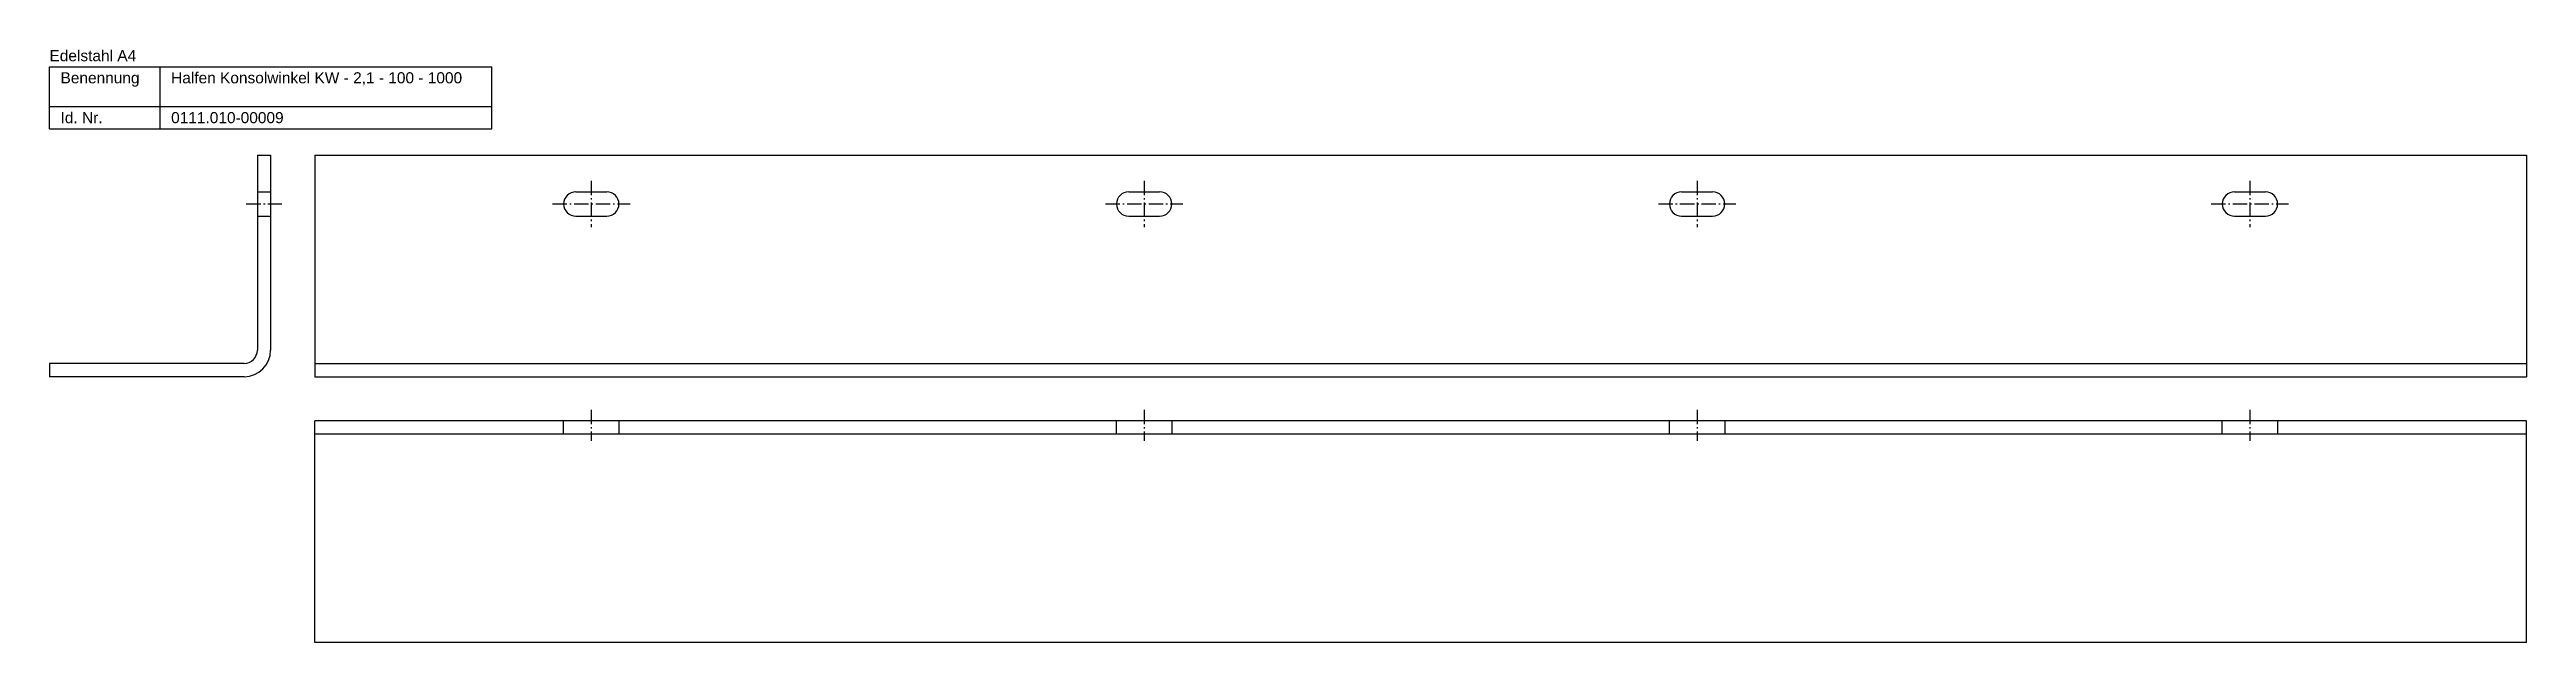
# Model space of a CAD drawing. Header units: millimetres. Extents: x 473 to 3243, y -1069 to 869.
# Drawn here: x 2063 to 3183, y -59 to 209 of the extents above; entities that cross this region are included whole.
import ezdxf

# ---------------------------------------------------------------- set-up
doc = ezdxf.new("R2010")
doc.units = ezdxf.units.MM
doc.linetypes.add('MITTELLINIE', pattern=[0.977, 0.65, -0.13, 0.067, -0.13])
doc.linetypes.add('VERDECKT', pattern=[9.525, 6.35, -3.175])
doc.layers.add('HALFEN-KONSOLANKER', color=2, linetype='CONTINUOUS')
doc.styles.add('ARIAL50', font='ARIAL.TTF', dxfattribs={"height": 5})

msp = doc.modelspace()

# ---------------------------------------------------------------- texts
at = {"layer": 'HALFEN-KONSOLANKER', "style": 'ARIAL50'}
for s, p in [('Edelstahl A4', (2063.1, 203.3)), ('Benennung', (2068.1, 193.3)), ('Halfen Konsolwinkel KW - 2,1 - 100 - 1000', (2118.1, 193.3)), ('Id. Nr.', (2068.1, 175.3)), ('0111.010-00009', (2118.1, 175.3))]:
    msp.add_text(s, height=5, dxfattribs=at).set_placement(p)

# ---------------------------------------------------------------- linework, layer by layer
at = {"layer": 'HALFEN-KONSOLANKER'}
for p, q in [((2063.1, 200.8), (2263.1, 200.8)), ((2063.1, 172.8), (2063.1, 200.8)), ((2113.1, 172.8), (2113.1, 200.8)), ((2263.1, 172.8), (2263.1, 200.8)), ((2063.1, 182.8), (2263.1, 182.8)), ((2063.1, 172.8), (2263.1, 172.8)), ((2157.1, 160.8), (2157.1, 72.8)), ((2157.1, 160.8), (2163.1, 160.8)), ((2163.1, 160.8), (2163.1, 72.8)), ((2183.1, 160.8), (3183.1, 160.8)), ((2183.1, 160.8), (2183.1, 60.8)), ((3183.1, 160.8), (3183.1, 60.8)), ((2301.1, 144.3), (2315.1, 144.3)), ((2551.1, 144.3), (2565.1, 144.3)), ((2801.1, 144.3), (2815.1, 144.3)), ((3051.1, 144.3), (3065.1, 144.3)), ((2301.1, 133.3), (2315.1, 133.3)), ((2551.1, 133.3), (2565.1, 133.3)), ((2801.1, 133.3), (2815.1, 133.3)), ((3051.1, 133.3), (3065.1, 133.3)), ((2151.1, 66.8), (2063.1, 66.8)), ((2063.1, 66.8), (2063.1, 60.8)), ((2151.1, 60.8), (2063.1, 60.8)), ((2183.1, 66.8), (3183.1, 66.8)), ((2183.1, 60.8), (3183.1, 60.8)), ((3183.1, 40.8), (2183.1, 40.8)), ((2183.1, -59.2), (2183.1, 40.8)), ((3183.1, 34.8), (2183.1, 34.8)), ((3183.1, -59.2), (3183.1, 40.8)), ((3183.1, -59.2), (2183.1, -59.2))]:
    msp.add_line(p, q, dxfattribs=at)
at = {"layer": 'HALFEN-KONSOLANKER', "color": 1, "linetype": 'MITTELLINIE', "ltscale": 10}
for p, q in [((2308.1, 149.3), (2308.1, 128.3)), ((2558.1, 149.3), (2558.1, 128.3)), ((2808.1, 149.3), (2808.1, 128.3)), ((3058.1, 149.3), (3058.1, 128.3)), ((2152.1, 138.8), (2168.1, 138.8)), ((2290.6, 138.8), (2325.6, 138.8)), ((2540.6, 138.8), (2575.6, 138.8)), ((2790.6, 138.8), (2825.6, 138.8)), ((3040.6, 138.8), (3075.6, 138.8)), ((2308.1, 45.8), (2308.1, 31.8)), ((2558.1, 45.8), (2558.1, 31.8)), ((2808.1, 45.8), (2808.1, 31.8)), ((3058.1, 45.8), (3058.1, 31.8))]:
    msp.add_line(p, q, dxfattribs=at)
at = {"layer": 'HALFEN-KONSOLANKER', "color": 1, "linetype": 'VERDECKT'}
for p, q in [((2157.1, 144.3), (2163.1, 144.3)), ((2157.1, 133.3), (2163.1, 133.3)), ((2295.6, 34.8), (2295.6, 40.8)), ((2320.6, 40.8), (2320.6, 34.8)), ((2545.6, 34.8), (2545.6, 40.8)), ((2570.6, 40.8), (2570.6, 34.8)), ((2795.6, 34.8), (2795.6, 40.8)), ((2820.6, 40.8), (2820.6, 34.8)), ((3045.6, 34.8), (3045.6, 40.8)), ((3070.6, 40.8), (3070.6, 34.8))]:
    msp.add_line(p, q, dxfattribs=at)
at = {"layer": 'HALFEN-KONSOLANKER'}
for centre, radius, start, end in [((2301.1, 138.8), 5.5, 90, 270), ((2315.1, 138.8), 5.5, 270, 90), ((2551.1, 138.8), 5.5, 90, 270), ((2565.1, 138.8), 5.5, 270, 90), ((2801.1, 138.8), 5.5, 90, 270), ((2815.1, 138.8), 5.5, 270, 90), ((3051.1, 138.8), 5.5, 90, 270), ((3065.1, 138.8), 5.5, 270, 90), ((2151.1, 72.8), 12, 270, 0), ((2151.1, 72.8), 6, 270, 0)]:
    msp.add_arc(centre, radius, start, end, dxfattribs=at)

msp.set_redraw_order([(e.dxf.handle, doc.entitydb.next_handle()) for e in msp.query("TEXT MTEXT ATTDEF DIMENSION ARC_DIMENSION")])  # texts and dimensions are drawn at this point

doc.saveas('drawing.dxf')
